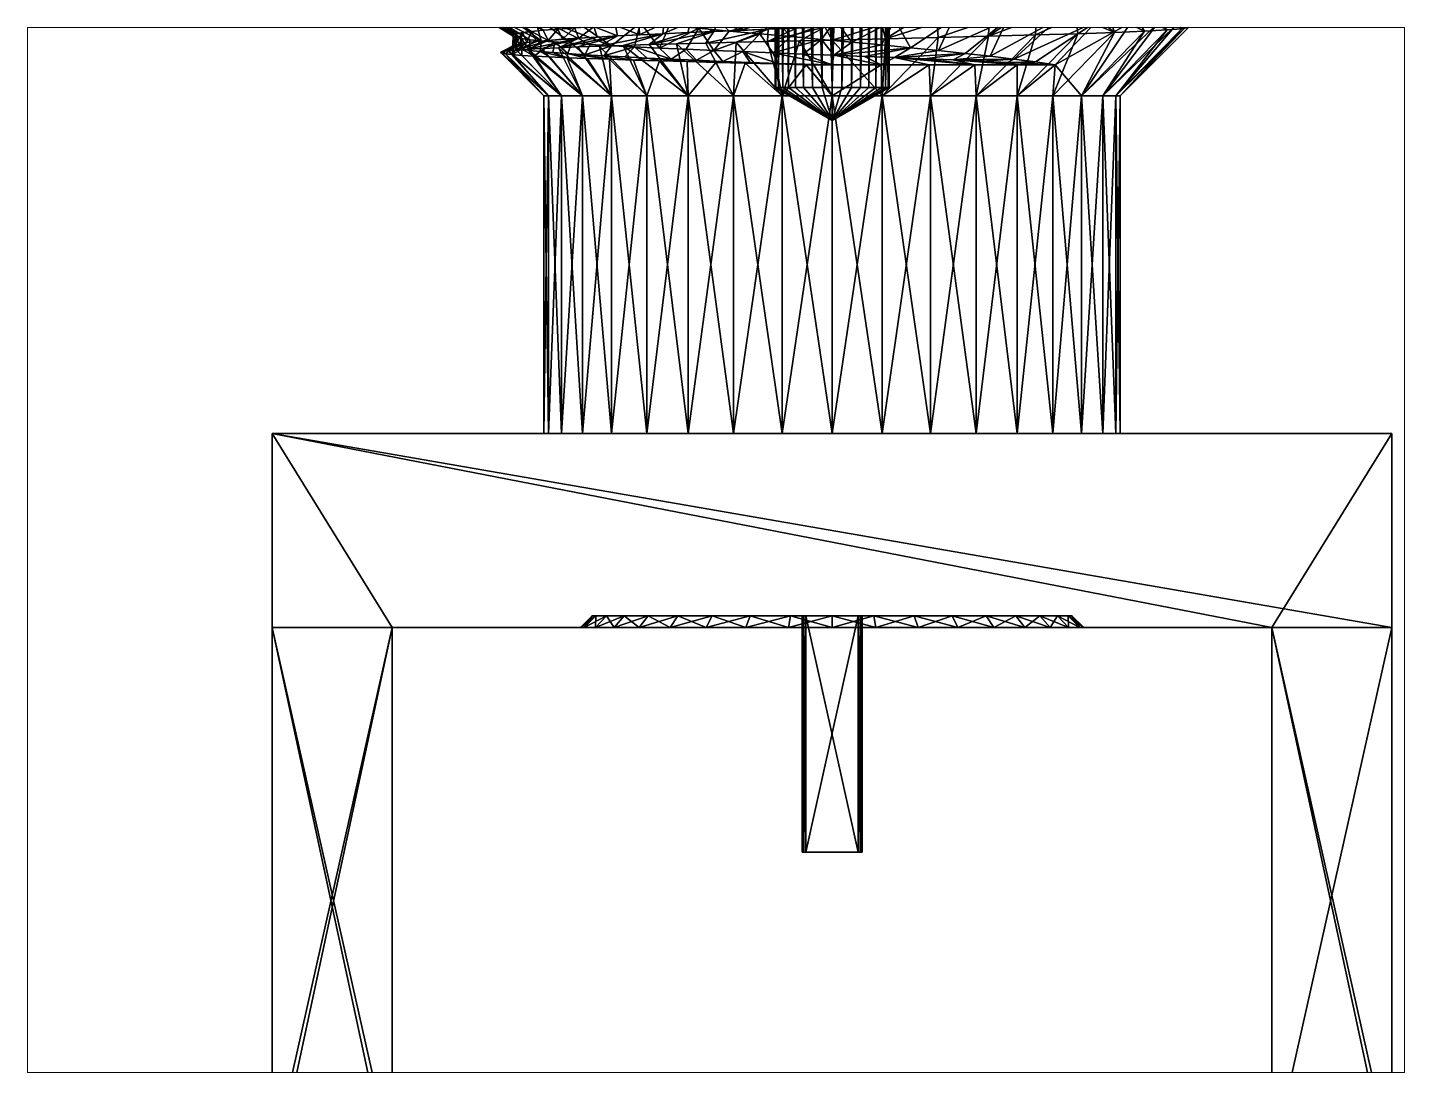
# Paper-space layout 'Layout1' of a CAD drawing. Header units: millimetres. Extents: x 26 to 231, y 20 to 176.
# The model-space entities are those that its viewports show. They can reach past a viewport. Long polylines and large blocks are cut down to what shows.
import ezdxf

# ---------------------------------------------------------------- set-up
doc = ezdxf.new("R2010")
doc.units = ezdxf.units.MM
doc.layers.add('SMA6251A1_128_10GT5GP_', color=7, linetype='Continuous')

# ---------------------------------------------------------------- blocks, each defined once
blk = doc.blocks.new('132414')
at = {"layer": 'SMA6251A1_128_10GT5GP_', "color": 7}
mesh = blk.add_polyface(dxfattribs=at)
corners = [(-1.65, -3.96, -4.76), (0, -0.12, -4.76), (-1.65, 3.96, -4.76), (0, 0.9, -4.76), (0, 3.96, -4.76), (-1.65, 3.96, 4.76), (0, 3.96, 4.76), (0, -0.12, 4.76), (-1.65, -3.96, 4.76), (0, 0.9, 4.76), (-1.65, 0, -2.45), (-1.65, 0.425438, -2.412779), (-1.65, 0.837949, -2.302247), (-1.65, 1.225, -2.121762), (-1.65, 1.57483, -1.876809), (-1.65, 1.876809, -1.57483), (-1.65, 2.121762, -1.225), (-1.65, 2.45), (-1.65, 2.302247, -0.837949), (-1.65, 2.412779, -0.425438), (-1.65, 2.412779, 0.425438), (-1.65, 2.302247, 0.837949), (-1.65, 2.121762, 1.225), (-1.65, 1.876809, 1.57483), (-1.65, 1.57483, 1.876809), (-1.65, 0, 2.45), (-1.65, 1.225, 2.121762), (-1.65, 0.837949, 2.302247), (-1.65, 0.425438, 2.412779), (-1.65, -0.425438, 2.412779), (-4.52, 0, 2.45), (-4.52, 0.425438, 2.412779), (-4.52, 0.837949, 2.302247), (-4.52, 1.225, 2.121762), (-4.52, 1.57483, 1.876809), (-4.52, 1.876809, 1.57483), (-4.52, 2.121762, 1.225), (-4.52, 2.302247, 0.837949), (-4.52, 2.412779, 0.425438), (-4.52, 2.45), (-4.52, 2.412779, -0.425438), (-4.52, 2.302247, -0.837949), (-4.52, 2.121762, -1.225), (-4.52, 1.876809, -1.57483), (-4.52, 1.57483, -1.876809), (-4.52, 1.225, -2.121762), (-4.52, 0.837949, -2.302247), (-4.52, 0.425438, -2.412779), (-4.52, 0, -2.45), (-0.1, 1.562731, 1.311287), (-0.1, 1.766692, 1.02), (-0.1, 0.125, 0.222261), (-0.1, 1.311287, 1.562731), (-0.1, 1.02, 1.766692), (-0.1, 0.697721, 1.916973), (-0.1, 0.08541, 0.240271), (-0.1, 0.354242, 2.009008), (-0.1, 0, 2.04), (-0.1, 0.043335, 0.251291)]
mesh.append_faces([[corners[k] for k in face] for face in [(0, 1, 2), (1, 3, 2), (3, 4, 2), (2, 4, 5), (4, 6, 5), (5, 7, 8), (5, 6, 9), (7, 5, 9), (0, 2, 10), (10, 2, 11), (11, 2, 12), (12, 2, 13), (13, 2, 14), (14, 2, 15), (15, 2, 16), (2, 5, 17), (16, 2, 18), (18, 2, 19), (19, 2, 17), (17, 5, 20), (20, 5, 21), (21, 5, 22), (22, 5, 23), (23, 5, 24), (5, 8, 25), (24, 5, 26), (26, 5, 27), (27, 5, 28), (28, 5, 25), (29, 30, 25), (25, 31, 28), (28, 32, 27), (27, 33, 26), (26, 34, 24), (24, 35, 23), (23, 36, 22), (22, 37, 21), (21, 38, 20), (20, 39, 17), (19, 17, 40), (18, 19, 41), (16, 18, 42), (15, 16, 43), (14, 15, 44), (13, 14, 45), (12, 13, 46), (11, 12, 47), (10, 11, 48), (48, 11, 47), (47, 12, 46), (46, 13, 45), (45, 14, 44), (44, 15, 43), (43, 16, 42), (42, 18, 41), (41, 19, 40), (40, 17, 39), (49, 50, 51), (51, 52, 49), (51, 53, 52), (51, 54, 53), (55, 56, 54), (57, 56, 58)]], dxfattribs={"color": 7})
mesh = blk.add_polyface(dxfattribs=at)
corners = [(0, 3.96, 4.76), (0, 2.14), (0, 2.107489, 0.371607), (0, 3.96, -4.76), (0, 0.9, -4.76), (0, 0.9, -3.74), (0, 0.9, 3.74), (0, 0.9, 4.76), (0, 1.375566, 1.639335), (0, 2.010942, 0.731923), (0, 1.853295, 1.07), (0, -0.12, 3.74), (0, 0.371607, 2.107489), (-0.1, 0.354242, 2.009008), (-0.1, 0, 2.04), (0, 0, 2.14), (-0.1, 0.697721, 1.916973), (-0.1, 1.02, 1.766692), (0, 0.731923, 2.010942), (-0.1, 1.311287, 1.562731), (0, 1.07, 1.853295), (-0.1, 1.562731, 1.311287), (-0.1, 1.766692, 1.02), (0, 1.639335, 1.375566), (-0.1, 1.916973, 0.697721), (-0.1, 2.009008, 0.354242), (-0.1, 2.04), (-0.1, 0.354242, -2.009008), (-0.1, 0, -2.04), (-0.1, 0.043335, -0.251291), (-0.1, 0.697721, -1.916973), (-0.1, 0.08541, -0.240271), (-0.1, 1.02, -1.766692), (-0.1, 0.125, -0.222261), (-0.1, 1.311287, -1.562731), (-0.1, 1.562731, -1.311287), (-0.1, 1.916973, -0.697721), (-0.1, 1.766692, -1.02), (-0.1, 0.125, 0.222261), (-0.1, 0, 0.255), (-0.1, 0.043335, 0.251291), (-0.1, 2.009008, -0.354242), (-0.1, 0.08541, 0.240271), (-0.1, 0, -0.255), (0, 1.639335, -1.375566), (0, 1.853295, -1.07), (0, 2.010942, -0.731923), (0, 2.107489, -0.371607), (0, 1.375566, -1.639335), (0, 1.07, -1.853295), (0, 0.731923, -2.010942), (0, 0.371607, -2.107489), (0, 0, -2.14)]
mesh.append_faces([[corners[k] for k in face] for face in [(0, 1, 2), (3, 4, 5), (6, 7, 0), (0, 3, 1), (6, 0, 8), (0, 2, 9), (0, 9, 10), (11, 6, 12), (13, 14, 15), (16, 13, 12), (17, 16, 18), (19, 17, 20), (21, 19, 8), (22, 21, 23), (13, 15, 12), (24, 22, 10), (16, 12, 18), (25, 24, 9), (17, 18, 20), (26, 25, 2), (19, 20, 8), (21, 8, 23), (22, 23, 10), (24, 10, 9), (25, 9, 2), (26, 2, 1), (27, 28, 29), (30, 27, 31), (32, 30, 33), (34, 32, 33), (35, 34, 33), (36, 37, 33), (22, 24, 38), (24, 25, 38), (25, 26, 38), (39, 14, 40), (26, 41, 33), (40, 13, 42), (41, 36, 33), (42, 16, 38), (37, 35, 33), (38, 26, 33), (33, 30, 31), (31, 27, 29), (29, 28, 43), (34, 35, 44), (35, 37, 45), (37, 36, 46), (36, 41, 47), (41, 26, 1), (32, 34, 48), (41, 1, 47), (30, 32, 49), (36, 47, 46), (37, 46, 45), (27, 30, 50), (35, 45, 44), (28, 27, 51), (34, 44, 48), (32, 48, 49), (30, 49, 50), (27, 50, 51), (28, 51, 52)]], dxfattribs={"color": 7})
mesh = blk.add_polyface(dxfattribs=at)
corners = [(0, 3.96, 4.76), (0, 1.853295, 1.07), (0, 1.639335, 1.375566), (0, 1.375566, 1.639335), (0, 0.9, 3.74), (0, 1.07, 1.853295), (0, 0.731923, 2.010942), (0, 0.371607, 2.107489), (0, -0.12, 3.74), (0, 0, 2.14), (0, 0.9, -3.74), (0, -0.12, -3.74), (0, 0.371607, -2.107489), (0, 0, -2.14), (0, 3.96, -4.76), (0, 1.375566, -1.639335), (0, 0.731923, -2.010942), (0, 1.07, -1.853295), (0, 1.639335, -1.375566), (0, 1.853295, -1.07), (0, 2.010942, -0.731923), (0, 2.14), (0, 2.107489, -0.371607), (0, -0.12, -4.76), (4.55, -0.12, -4.76), (0, 0.9, -4.76), (4.75, 0.08, -4.76), (4.75, 0.9, -4.76), (4.75, 0.08, -3.74), (4.55, -0.12, -3.74), (4.75, 0.9, -3.74), (4.55, -0.12, 4.76), (0, 0.9, 4.76), (4.75, 0.9, 4.76), (4.75, 0.08, 4.76), (0, -0.12, 4.76), (4.75, 0.08, 3.74), (4.55, -0.12, 3.74), (4.75, 0.9, 3.74), (1.91, 0.125, -0.222261), (-0.1, 0.125, -0.222261), (1.91, 0.08541, -0.240271), (-0.1, 0.08541, -0.240271), (1.91, 0.043335, -0.251291), (-0.1, 0.043335, -0.251291), (1.91, 0, -0.255), (-0.1, 0, -0.255), (1.91, 0, 0.255), (1.91, -0.043335, 0.251291), (-0.1, 0, 0.255), (1.91, 0.043335, 0.251291), (-0.1, 0.043335, 0.251291), (1.91, 0.08541, 0.240271), (-0.1, 0.08541, 0.240271), (1.91, 0.125, 0.222261), (-0.1, 0.125, 0.222261), (1.91, -0.08541, 0.240271), (1.91, -0.08541, -0.240271), (1.91, -0.043335, -0.251291)]
mesh.append_faces([[corners[k] for k in face] for face in [(0, 1, 2), (0, 2, 3), (4, 3, 5), (4, 5, 6), (4, 6, 7), (8, 7, 9), (10, 11, 12), (11, 13, 12), (14, 10, 15), (10, 12, 16), (10, 16, 17), (10, 17, 15), (14, 15, 18), (14, 18, 19), (14, 19, 20), (21, 14, 22), (14, 20, 22), (23, 24, 25), (24, 26, 27), (24, 27, 25), (28, 26, 29), (28, 29, 30), (10, 30, 29), (11, 10, 29), (30, 10, 27), (27, 10, 25), (27, 26, 30), (30, 26, 28), (31, 32, 33), (34, 31, 33), (31, 35, 32), (34, 36, 31), (37, 38, 4), (8, 37, 4), (38, 37, 36), (38, 36, 33), (33, 36, 34), (33, 32, 38), (38, 32, 4), (39, 40, 41), (41, 40, 42), (43, 41, 44), (45, 43, 46), (46, 43, 44), (44, 41, 42), (47, 48, 49), (50, 47, 51), (52, 50, 53), (54, 52, 55), (55, 52, 53), (53, 50, 51), (51, 47, 49), (55, 40, 39), (55, 39, 54), (52, 54, 50), (50, 54, 47), (47, 54, 48), (48, 54, 56), (57, 54, 58), (58, 54, 45), (45, 54, 43), (43, 54, 41), (41, 54, 39)]], dxfattribs={"color": 7})
mesh = blk.add_polyface(dxfattribs=at)
corners = [(-5.027101, 2.640428, -1.331386), (-4.52, 2.302247, -0.837949), (-5.016426, 2.804656, -0.902952), (-5.005743, 2.900178, -0.455586), (-4.52, 2.412779, -0.425438), (-4.99505, 2.92505), (-5.378526, 2.762462, 1.395648), (-5.362105, 2.512264, 1.807637), (-5.503335, 2.563453, 1.734282), (-5.394954, 2.945717, 0.949616), (-5.528397, 2.89999, 1.081241), (-5.411377, 3.057446, 0.480677), (-5.540928, 3.007819, 0.729419), (-5.067383, 2.521472, 1.006676), (-5.076798, 2.601262, 0.777593), (-5.086213, 2.66029, 0.542294), (-5.105034, 2.714318, 0.060832), (-5.114448, 2.708913, -0.181665), (-5.123864, 2.681882, -0.422769), (-5.161514, 2.364461, -1.334371), (-5.142686, 2.564035, -0.89272), (-5.133276, 2.633456, -0.660403), (-4.988543, 2.905434, 0.276302), (-4.982034, 2.859818, 0.548978), (-4.975522, 2.788692, 0.815629), (-4.969005, 2.69274, 1.073952), (-5.095624, 2.698066, 0.302762), (-4.962483, 2.572884, 1.321638), (-4.52, 2.45), (-4.52, 2.412779, 0.425438), (-4.52, 2.302247, 0.837949), (-5.2301, 2.585175, -0.829512), (-5.152099, 2.474137, -1.117972), (-5.219987, 2.652789, -0.577871), (-5.209872, 2.695973, -0.32085), (-5.199753, 2.71432, -0.060782), (-5.189637, 2.707639, 0.199784), (-5.169408, 2.619732, 0.712896), (-5.179523, 2.676015, 0.458436), (-5.15929, 2.539284, 0.960861), (-5.47951, 2.729523, -1.459016), (-5.489849, 2.573412, -1.719468), (-5.250336, 2.379242, -1.307835), (-5.458825, 2.961737, -0.898403), (-5.240217, 2.493718, -1.073587), (-5.448485, 3.035534, -0.603786), (-5.438146, 3.080091, -0.303411), (-5.427803, 3.095), (-5.149172, 2.435428, 1.199965)]
mesh.append_faces([[corners[k] for k in face] for face in [(0, 1, 2), (3, 4, 5), (3, 2, 4), (6, 7, 8), (9, 6, 10), (11, 9, 12), (13, 14, 15), (16, 17, 18), (2, 19, 0), (2, 3, 20), (20, 19, 2), (3, 5, 18), (21, 20, 3), (18, 21, 3), (22, 16, 5), (22, 23, 16), (16, 18, 5), (24, 25, 15), (23, 24, 15), (26, 16, 23), (15, 26, 23), (27, 13, 25), (13, 15, 25), (5, 28, 22), (22, 29, 23), (23, 29, 24), (24, 30, 25), (25, 30, 27), (31, 32, 20), (20, 21, 31), (33, 31, 21), (33, 21, 18), (34, 33, 18), (17, 35, 34), (34, 18, 17), (17, 16, 35), (35, 16, 36), (36, 16, 26), (36, 26, 15), (37, 38, 14), (36, 15, 38), (38, 15, 14), (14, 13, 39), (39, 37, 14), (31, 33, 34), (36, 38, 37), (40, 41, 42), (40, 42, 43), (42, 44, 43), (43, 44, 31), (43, 31, 45), (45, 31, 34), (46, 45, 34), (46, 34, 35), (46, 35, 47), (47, 35, 36), (47, 36, 11), (11, 36, 37), (9, 11, 37), (9, 37, 39), (9, 39, 6), (6, 39, 48), (6, 48, 7)]], dxfattribs={"color": 7})
mesh = blk.add_polyface(dxfattribs=at)
corners = [(-4.52, 2.45), (-1.65, 2.412779, 0.425438), (-4.52, 2.412779, 0.425438), (-1.65, 2.302247, 0.837949), (-4.52, 2.302247, 0.837949), (-1.65, 2.121762, 1.225), (-4.52, 2.121762, 1.225), (-1.65, 1.876809, 1.57483), (-4.52, 1.876809, 1.57483), (-1.65, 1.57483, 1.876809), (-4.52, 1.57483, 1.876809), (-1.65, 1.225, 2.121762), (-4.52, 1.225, 2.121762), (-1.65, 0.837949, 2.302247), (-4.52, 0.837949, 2.302247), (-1.65, 0.425438, 2.412779), (-4.52, 0.425438, 2.412779), (-1.65, 0, 2.45), (-4.52, 0, 2.45), (-4.52, -0.425438, -2.412779), (-1.65, 0, -2.45), (-4.52, 0, -2.45), (-4.99505, 2.92505), (-4.52, 2.412779, -0.425438), (-5.027101, 2.640428, -1.331386), (-4.52, 2.121762, -1.225), (-4.52, 2.302247, -0.837949), (-5.037763, 2.411288, -1.730116), (-4.52, 1.876809, -1.57483), (-5.04842, 2.122297, -2.089697), (-4.52, 1.57483, -1.876809), (-5.059063, 1.78039, -2.40098), (-4.52, 1.225, -2.121762), (-5.069699, 1.393341, -2.65646), (-4.52, 0.837949, -2.302247), (-5.080325, 0.970457, -2.849609), (-4.52, 0.425438, -2.412779), (-5.090941, 0.52165, -2.975559), (-5.016426, 2.804656, -0.902952), (-4.890514, 0.134145, 2.817322), (-4.903632, 0.670082, 2.753262), (-4.916738, 1.185931, 2.587949), (-4.929825, 1.662577, 2.326895), (-4.949432, 2.266406, 1.776099), (-4.962483, 2.572884, 1.321638), (-4.975522, 2.788692, 0.815629), (-4.988543, 2.905434, 0.276302), (-4.936366, 1.880755, 2.163053), (-4.923283, 1.430267, 2.468919), (-4.910188, 0.93176, 2.682999), (-4.897074, 0.403375, 2.798149), (-4.883949, -0.135213, 2.810699), (-4.87738, -0.402312, 2.778401), (-4.942902, 2.082666, 1.978905), (-4.309985, 0), (-4.59, -0.084219, 0.477632), (-4.59, -0.16588, 0.455751), (-4.59, 0, 0.485), (-4.59, -0.2425, 0.420022), (-4.59, -0.311752, -0.371532), (-4.59, -0.2425, -0.420022), (-4.59, -0.16588, -0.455751), (-4.59, -0.084219, -0.477632), (-4.59, 0, -0.485), (-4.59, 0.084219, -0.477632), (-4.59, 0.16588, -0.455751), (-4.59, 0.2425, -0.420022), (-4.59, 0.311752, -0.371532), (-4.59, 0.371532, -0.311752), (-4.59, 0.420022, -0.2425), (-4.59, 0.455751, -0.16588), (-4.59, 0.477632, -0.084219), (-4.59, 0.485), (-4.59, 0.477632, 0.084219), (-4.59, 0.455751, 0.16588), (-4.59, 0.420022, 0.2425), (-4.59, 0.371532, 0.311752), (-4.59, 0.311752, 0.371532), (-4.59, 0.2425, 0.420022), (-4.59, 0.16588, 0.455751), (-4.59, 0.084219, 0.477632)]
mesh.append_faces([[corners[k] for k in face] for face in [(0, 1, 2), (2, 3, 4), (4, 5, 6), (6, 7, 8), (8, 9, 10), (10, 11, 12), (12, 13, 14), (14, 15, 16), (16, 17, 18), (19, 20, 21), (0, 22, 23), (24, 25, 26), (25, 27, 28), (28, 29, 30), (30, 31, 32), (32, 33, 34), (34, 35, 36), (36, 37, 21), (26, 23, 38), (16, 18, 39), (14, 16, 40), (12, 14, 41), (10, 12, 42), (6, 8, 43), (4, 6, 44), (2, 4, 45), (0, 2, 46), (47, 10, 42), (42, 12, 48), (48, 12, 41), (41, 14, 49), (49, 14, 40), (40, 16, 50), (50, 16, 39), (39, 18, 51), (51, 18, 52), (47, 53, 10), (8, 10, 53), (54, 55, 56), (54, 57, 55), (54, 56, 58), (54, 59, 60), (54, 60, 61), (54, 61, 62), (63, 54, 62), (54, 63, 64), (54, 64, 65), (54, 65, 66), (54, 66, 67), (54, 67, 68), (54, 68, 69), (54, 69, 70), (54, 70, 71), (54, 71, 72), (54, 72, 73), (54, 73, 74), (54, 74, 75), (54, 75, 76), (54, 76, 77), (54, 77, 78), (54, 78, 79), (54, 79, 80), (54, 80, 57)]], dxfattribs={"color": 7})
mesh = blk.add_polyface(dxfattribs=at)
corners = [(-5.037763, 2.411288, -1.730116), (-4.52, 2.121762, -1.225), (-5.027101, 2.640428, -1.331386), (-5.04842, 2.122297, -2.089697), (-5.059063, 1.78039, -2.40098), (-4.52, 1.57483, -1.876809), (-4.52, 1.876809, -1.57483), (-5.345676, 2.200977, 2.17594), (-5.329253, 1.836405, 2.491313), (-5.47827, 2.082433, 2.28965), (-5.362105, 2.512264, 1.807637), (-5.490804, 2.33952, 2.026244), (-5.503335, 2.563453, 1.734282), (-5.465741, 1.796022, 2.520581), (-5.029733, 2.009895, 1.825249), (-5.039148, 2.164804, 1.63855), (-5.048561, 2.302397, 1.438817), (-5.142686, 2.564035, -0.89272), (-5.152099, 2.474137, -1.117972), (-5.161514, 2.364461, -1.334371), (-5.180339, 2.089606, -1.733427), (-5.18975, 1.926602, -1.912962), (-5.199164, 1.748174, -2.077285), (-5.170928, 2.235934, -1.540072), (-4.962483, 2.572884, 1.321638), (-4.955959, 2.430319, 1.556378), (-5.067383, 2.521472, 1.006676), (-4.949432, 2.266406, 1.776099), (-4.942902, 2.082666, 1.978905), (-5.057971, 2.421586, 1.227658), (-4.936366, 1.880755, 2.163053), (-4.929825, 1.662577, 2.326895), (-5.020319, 1.838972, 1.99735), (-4.52, 2.121762, 1.225), (-4.52, 1.876809, 1.57483), (-5.280681, 1.909623, -1.92991), (-5.290799, 1.715716, -2.104172), (-5.270564, 2.085887, -1.737901), (-5.250336, 2.379242, -1.307835), (-5.260451, 2.242881, -1.529938), (-5.240217, 2.493718, -1.073587), (-5.2301, 2.585175, -0.829512), (-5.15929, 2.539284, 0.960861), (-5.149172, 2.435428, 1.199965), (-5.139059, 2.309171, 1.427919), (-5.128945, 2.161639, 1.642723), (-5.118827, 1.994121, 1.842469), (-5.108708, 1.808218, 2.025234), (-5.520874, 1.963443, -2.392471), (-5.531214, 1.719512, -2.573383), (-5.500191, 2.392466, -1.963448), (-5.489849, 2.573412, -1.719468)]
mesh.append_faces([[corners[k] for k in face] for face in [(0, 1, 2), (3, 4, 5), (0, 3, 6), (7, 8, 9), (10, 7, 11), (12, 10, 11), (11, 7, 9), (9, 8, 13), (14, 15, 16), (17, 18, 19), (20, 21, 22), (3, 0, 22), (4, 3, 22), (0, 2, 20), (20, 22, 0), (23, 20, 2), (19, 23, 2), (24, 25, 26), (27, 28, 16), (25, 27, 16), (29, 26, 25), (16, 29, 25), (30, 14, 28), (30, 31, 14), (14, 16, 28), (32, 14, 31), (24, 33, 25), (25, 33, 27), (27, 34, 28), (22, 21, 35), (35, 36, 22), (35, 21, 37), (37, 21, 20), (37, 20, 23), (38, 39, 19), (37, 23, 39), (39, 23, 19), (19, 18, 40), (40, 38, 19), (40, 18, 41), (42, 26, 43), (43, 26, 29), (29, 16, 43), (44, 43, 16), (44, 16, 15), (45, 44, 15), (45, 15, 46), (47, 14, 32), (15, 14, 46), (46, 14, 47), (37, 39, 38), (43, 44, 45), (48, 49, 36), (48, 36, 50), (36, 35, 50), (50, 35, 37), (50, 37, 38), (51, 50, 38), (10, 43, 45), (10, 45, 46), (10, 46, 47), (7, 10, 47), (7, 47, 8)]], dxfattribs={"color": 7})
mesh = blk.add_polyface(dxfattribs=at)
corners = [(-5.080325, 0.970457, -2.849609), (-5.090941, 0.52165, -2.975559), (-4.52, 0.425438, -2.412779), (-5.069699, 1.393341, -2.65646), (-4.52, 0.837949, -2.302247), (-5.059063, 1.78039, -2.40098), (-4.52, 1.225, -2.121762), (-5.296401, 0.983352, 2.934628), (-5.279977, 0.515692, 3.051732), (-5.428148, 0.802238, 2.98922), (-5.312826, 1.427154, 2.746313), (-5.440678, 1.151319, 2.872888), (-5.329253, 1.836405, 2.491313), (-5.453212, 1.484215, 2.715901), (-5.465741, 1.796022, 2.520581), (-5.217991, 1.351006, -2.354996), (-5.227402, 1.13551, -2.466139), (-5.236814, 0.910901, -2.557633), (-5.255643, 0.441622, -2.678842), (-5.24623, 0.678939, -2.628736), (-5.208579, 1.555766, -2.225041), (-5.199164, 1.748174, -2.077285), (-4.923283, 1.430267, 2.468919), (-4.916738, 1.185931, 2.587949), (-5.010909, 1.653436, 2.153456), (-4.929825, 1.662577, 2.326895), (-5.020319, 1.838972, 1.99735), (-4.910188, 0.93176, 2.682999), (-4.992082, 1.244254, 2.413098), (-5.001497, 1.454692, 2.2924), (-4.903632, 0.670082, 2.753262), (-4.973256, 0.795447, 2.59586), (-4.897074, 0.403375, 2.798149), (-4.982667, 1.02389, 2.514533), (-5.331262, 0.802114, -2.593805), (-5.34138, 0.549669, -2.658776), (-5.321144, 1.047194, -2.504916), (-5.311029, 1.282545, -2.39297), (-5.290799, 1.715716, -2.104172), (-5.300915, 1.506041, -2.258997), (-5.108708, 1.808218, 2.025234), (-5.098595, 1.605733, 2.189257), (-5.088481, 1.388457, 2.333113), (-5.068245, 0.917446, 2.555291), (-5.078363, 1.158286, 2.455521), (-5.05813, 0.668234, 2.63148), (-4.963846, 0.560671, 2.656478), (-5.048017, 0.41288, 2.683422), (-5.541558, 1.458919, -2.729572), (-5.531214, 1.719512, -2.573383)]
mesh.append_faces([[corners[k] for k in face] for face in [(0, 1, 2), (3, 0, 4), (5, 3, 6), (7, 8, 9), (10, 7, 11), (12, 10, 13), (14, 12, 13), (13, 10, 11), (11, 7, 9), (13, 11, 9), (15, 16, 17), (1, 0, 18), (0, 3, 17), (19, 18, 0), (17, 19, 0), (3, 5, 15), (15, 17, 3), (20, 15, 5), (21, 20, 5), (22, 23, 24), (25, 22, 24), (24, 26, 25), (27, 28, 23), (29, 24, 28), (28, 24, 23), (27, 30, 31), (30, 32, 31), (33, 28, 27), (31, 33, 27), (34, 19, 17), (35, 19, 34), (17, 16, 36), (36, 34, 17), (36, 16, 37), (37, 16, 15), (37, 15, 20), (38, 20, 21), (37, 20, 39), (39, 20, 38), (26, 24, 40), (41, 40, 24), (41, 24, 29), (42, 41, 29), (42, 29, 28), (43, 28, 33), (42, 28, 44), (44, 28, 43), (31, 45, 43), (43, 33, 31), (31, 46, 45), (40, 41, 42), (43, 45, 47), (39, 38, 37), (34, 36, 48), (48, 36, 37), (48, 37, 38), (49, 48, 38), (12, 40, 42), (10, 12, 42), (10, 42, 44), (10, 44, 7), (7, 44, 43), (7, 43, 8)]], dxfattribs={"color": 7})
mesh = blk.add_polyface(dxfattribs=at)
corners = [(-5.613328, 0.245982, 2.703834), (-5.622744, 0.486367, 2.671079), (-5.632156, 0.722794, 2.61702), (-5.933364, 0.034167, -2.714785), (-5.731447, 0, -3.095), (-5.923954, 0.276237, -2.70091), (-5.914542, 0.516144, -2.665487), (-5.71766, 0.403943, -3.068527), (-5.703869, 0.801106, -2.989524), (-5.690084, 1.184376, -2.859419), (-5.905126, 0.752031, -2.608767), (-5.641566, 0.953395, 2.542098), (-5.428148, 0.802238, 2.98922), (-5.415619, 0.44187, 3.063294), (-5.603915, 0.003686, 2.714997), (-5.988797, 0.907336, -2.558899), (-5.998915, 0.657716, -2.634126), (-6.009033, 0.402068, -2.685063), (-6.019146, 0.142814, -2.711241), (-5.71567, 0.560376, 2.65654), (-5.735898, 1.057092, 2.500756), (-5.725784, 0.812474, 2.590581), (-5.705552, 0.303015, 2.698036), (-5.695434, 0.042857, 2.71466), (-5.92418, 0, 3.095), (-5.934519, 0.303311, 3.080102), (-5.944863, 0.603845, 3.03552), (-5.955205, 0.898481, 2.961715), (-5.572579, 0.603803, -3.035529), (-5.582923, 0.30328, -3.080105), (-5.331262, 0.802114, -2.593805), (-5.562238, 0.898451, -2.961724), (-6.083049, 0.60385, 3.035519), (-6.072705, 0.303315, 3.080102), (-6.062365, 0.000002, 3.095), (-6.093391, 0.898485, 2.961714), (-5.593262, -0.00002, -3.095), (-5.29, 0.125, 0.586835), (-5.29, 0.125, 0.468615), (-7.390008, 0.125, 0.468615), (-7.47, 0.125, 0.586835), (-5.29, 0.04194, 0.598532), (-7.390008, 0.125, -0.468615), (-5.29, 0.125, -0.468615), (-5.29, 0.125, -0.586835), (-7.390008, 0.478511, 0.079072), (-4.59, 0.477632, 0.084219), (-4.59, 0.485), (-7.390008, 0.478511, -0.079072), (-4.59, 0.477632, -0.084219), (-4.59, 0.16588, -0.455751), (-7.390008, 0.199728, -0.441966), (-4.59, 0.455751, -0.16588), (-7.390008, 0.459217, -0.156027), (-4.59, 0.420022, -0.2425), (-7.390008, 0.427635, -0.228808), (-7.390008, 0.38461, -0.295466), (-4.59, 0.371532, -0.311752), (-4.59, 0.311752, -0.371532), (-7.390008, 0.331293, -0.354217), (-4.59, 0.2425, -0.420022), (-7.390008, 0.269111, -0.40349), (-4.59, 0.455751, 0.16588), (-7.390008, 0.459217, 0.156027), (-7.390008, 0.427635, 0.228808), (-4.59, 0.420022, 0.2425), (-7.390008, 0.38461, 0.295466), (-4.59, 0.371532, 0.311752), (-4.59, 0.311752, 0.371532), (-7.390008, 0.331293, 0.354217), (-4.59, 0.2425, 0.420022), (-7.390008, 0.269111, 0.40349), (-4.59, 0.16588, 0.455751), (-7.390008, 0.199728, 0.441966)]
mesh.append_faces([[corners[k] for k in face] for face in [(0, 1, 2), (3, 4, 5), (5, 4, 6), (6, 4, 7), (7, 8, 9), (10, 6, 9), (6, 7, 9), (2, 11, 12), (2, 12, 13), (0, 2, 13), (0, 13, 14), (15, 16, 10), (16, 17, 6), (17, 18, 5), (17, 5, 6), (16, 6, 10), (3, 5, 18), (19, 2, 1), (20, 2, 21), (21, 2, 19), (1, 0, 22), (22, 19, 1), (22, 0, 23), (23, 0, 14), (20, 21, 19), (24, 25, 26), (27, 20, 19), (26, 27, 19), (26, 19, 22), (26, 22, 24), (24, 22, 23), (28, 29, 30), (31, 28, 30), (32, 26, 33), (27, 26, 32), (26, 25, 33), (25, 24, 34), (35, 27, 32), (33, 25, 34), (8, 7, 28), (7, 4, 29), (31, 8, 28), (28, 7, 29), (29, 4, 36), (37, 38, 39), (40, 41, 37), (42, 43, 44), (45, 46, 47), (48, 47, 49), (50, 43, 51), (49, 52, 53), (54, 55, 52), (56, 54, 57), (58, 59, 57), (58, 60, 61), (51, 60, 50), (62, 46, 63), (62, 64, 65), (65, 66, 67), (68, 67, 69), (70, 68, 71), (72, 70, 73), (73, 38, 72)]], dxfattribs={"color": 7})
mesh = blk.add_polyface(dxfattribs=at)
corners = [(-6.009033, 0.402068, -2.685063), (-5.998915, 0.657716, -2.634126), (-6.255098, 0, -3.095), (-6.019146, 0.142814, -2.711241), (-6.241311, 0.403943, -3.068527), (-6.227519, 0.801106, -2.989524), (-6.382943, 0.303323, -3.080101), (-6.393283, 0.00001, -3.095), (-6.362258, 0.898484, -2.961714), (-6.372599, 0.603851, -3.035519), (-6.700312, -0.354344, -2.691776), (-6.683078, 0.088828, -2.713546), (-6.665844, 0.529653, -2.662832), (-6.906594, 0.303323, -3.080101), (-6.586016, 0.000002, 3.095), (-6.596355, 0.303315, 3.080102), (-6.617041, 0.898485, 2.961714), (-6.606699, 0.60385, 3.035519), (-6.87557, 1.184374, -2.85942), (-6.896249, 0.603851, -3.035519), (-6.372843, 0.442265, 2.678735), (-6.390079, 0.872725, 2.570909), (-6.355606, -0.000035, 2.715), (-6.734539, 0.303282, 3.080105), (-6.744883, 0.603802, 3.035529), (-6.755225, 0.898449, 2.961724), (-6.7242, -0.000015, 3.095), (-6.713861, -0.303323, 3.080101), (-6.937782, 0.266069, 2.70193), (-6.093391, 0.898485, 2.961714), (-6.083049, 0.60385, 3.035519), (-6.072705, 0.303315, 3.080102), (-6.062365, 0.000002, 3.095), (-6.575844, 0.529653, -2.662832), (-6.610312, -0.354344, -2.691776), (-6.593078, 0.088828, -2.713546), (-6.955021, 0.702736, 2.622476), (-6.35192, 1.184374, -2.85942), (-6.282843, 0.442265, 2.678735), (-6.300079, 0.872725, 2.570909), (-6.265606, -0.000035, 2.715), (-6.558606, 0.956397, -2.54097), (-6.648606, 0.956397, -2.54097), (-7.47, 0.125, 0.586835), (-5.29, 0.125, 0.586835), (-7.390008, 0.125, 0.468615), (-5.29, 0.125, -0.586835), (-7.47, 0.04194, -0.598532), (-7.47, 0.125, -0.586835), (-7.390008, 0.125, -0.468615), (-5.29, 0.125, -0.468615), (-7.390008, 0.199728, -0.441966), (-7.390008, 0.478511, -0.079072), (-7.390008, 0.485), (-4.59, 0.485), (-7.390008, 0.478511, 0.079072), (-5.29, 0.125, 0.468615), (-7.390008, 0.199728, 0.441966), (-4.59, 0.477632, -0.084219), (-7.390008, 0.459217, -0.156027), (-4.59, 0.455751, -0.16588), (-7.390008, 0.427635, -0.228808), (-7.390008, 0.38461, -0.295466), (-4.59, 0.420022, -0.2425), (-7.390008, 0.331293, -0.354217), (-4.59, 0.371532, -0.311752), (-4.59, 0.311752, -0.371532), (-7.390008, 0.269111, -0.40349), (-4.59, 0.2425, -0.420022), (-4.59, 0.477632, 0.084219), (-7.390008, 0.459217, 0.156027), (-4.59, 0.455751, 0.16588), (-7.390008, 0.427635, 0.228808), (-4.59, 0.420022, 0.2425), (-7.390008, 0.38461, 0.295466), (-4.59, 0.371532, 0.311752), (-7.390008, 0.331293, 0.354217), (-4.59, 0.311752, 0.371532), (-7.390008, 0.269111, 0.40349), (-4.59, 0.2425, 0.420022)]
mesh.append_faces([[corners[k] for k in face] for face in [(0, 1, 2), (3, 0, 2), (4, 2, 1), (5, 4, 1), (6, 7, 2), (8, 9, 5), (9, 6, 4), (5, 9, 4), (4, 6, 2), (10, 11, 12), (10, 12, 13), (14, 15, 16), (15, 17, 16), (12, 18, 19), (19, 13, 12), (20, 14, 16), (21, 20, 16), (14, 20, 22), (15, 23, 17), (24, 25, 16), (26, 23, 15), (23, 24, 17), (14, 26, 15), (17, 24, 16), (24, 23, 27), (24, 27, 28), (29, 30, 31), (29, 31, 32), (6, 33, 34), (33, 35, 34), (25, 24, 36), (9, 37, 33), (33, 6, 9), (32, 38, 29), (29, 38, 39), (40, 38, 32), (35, 33, 11), (33, 41, 42), (39, 38, 20), (38, 40, 20), (40, 22, 20), (39, 20, 21), (33, 42, 12), (33, 12, 11), (43, 44, 45), (46, 47, 48), (48, 49, 46), (50, 49, 51), (52, 53, 54), (53, 55, 54), (56, 57, 45), (52, 58, 59), (60, 61, 59), (62, 61, 63), (64, 62, 65), (66, 67, 64), (67, 68, 51), (69, 55, 70), (71, 70, 72), (73, 72, 74), (75, 74, 76), (77, 76, 78), (79, 78, 57)]], dxfattribs={"color": 7})
mesh = blk.add_polyface(dxfattribs=at)
corners = [(-5.090941, 0.52165, -2.975559), (-5.10155, 0.057502, -3.031004), (-4.52, 0, -2.45), (-5.279977, 0.515692, 3.051732), (-5.26355, 0.035443, 3.094797), (-5.403086, 0.075126, 3.094085), (-5.428148, 0.802238, 2.98922), (-5.415619, 0.44187, 3.063294), (-5.390555, -0.292648, 3.081133), (-5.255643, 0.441622, -2.678842), (-5.265054, 0.200859, -2.70756), (-5.274465, -0.041536, -2.714682), (-5.283881, -0.283702, -2.700135), (-4.883949, -0.135213, 2.810699), (-4.954432, 0.321329, 2.695915), (-4.890514, 0.134145, 2.817322), (-4.897074, 0.403375, 2.798149), (-4.963846, 0.560671, 2.656478), (-4.973256, 0.795447, 2.59586), (-4.945016, 0.079393, 2.713839), (-4.935604, -0.1631, 2.710097), (-5.361607, 0.032121, -2.71481), (-5.351493, 0.292256, -2.699224), (-5.34138, 0.549669, -2.658776), (-5.24623, 0.678939, -2.628736), (-5.05813, 0.668234, 2.63148), (-5.048017, 0.41288, 2.683422), (-5.0379, 0.15364, 2.710649), (-5.027781, -0.107051, 2.712887), (-5.331262, 0.802114, -2.593805), (-5.371726, -0.228422, -2.705371), (-5.582923, 0.30328, -3.080105), (-5.068245, 0.917446, 2.555291), (-5.29, 0.125, 0.468615), (-5.29, 0.125, 0.586835), (-5.29, 0.063035, 0.480886), (-5.29, 0.04194, 0.598532), (-5.29, 0, 0.485), (-5.29, -0.063035, 0.480886), (-5.29, -0.04194, 0.598532), (-5.29, -0.125, 0.586835), (-5.29, -0.125, -0.468615), (-5.29, -0.125, -0.586835), (-5.29, -0.063035, -0.480886), (-5.29, -0.04194, -0.598532), (-5.29, 0, -0.485), (-5.29, 0.063035, -0.480886), (-5.29, 0.04194, -0.598532), (-5.29, 0.125, -0.468615), (-5.29, 0.125, -0.586835), (-4.59, 0.084219, 0.477632), (-4.59, 0, 0.485), (-4.59, 0.084219, -0.477632), (-4.59, 0.16588, 0.455751), (-4.59, 0, -0.485), (-4.59, 0.16588, -0.455751), (-4.59, -0.084219, -0.477632), (-5.29, -0.125, 0.468615), (-4.59, -0.084219, 0.477632)]
mesh.append_faces([[corners[k] for k in face] for face in [(0, 1, 2), (3, 4, 5), (6, 3, 7), (7, 3, 5), (5, 4, 8), (7, 5, 8), (9, 10, 11), (1, 0, 11), (11, 12, 1), (9, 11, 0), (13, 14, 15), (16, 15, 14), (17, 18, 16), (14, 17, 16), (19, 14, 13), (20, 19, 13), (12, 11, 21), (21, 11, 10), (22, 21, 10), (22, 10, 9), (22, 9, 23), (9, 24, 23), (25, 17, 14), (26, 25, 14), (26, 14, 27), (28, 19, 20), (14, 19, 27), (27, 19, 28), (23, 29, 22), (30, 21, 31), (31, 21, 22), (31, 22, 29), (3, 32, 26), (3, 26, 27), (3, 27, 28), (4, 3, 28), (33, 34, 35), (35, 34, 36), (37, 35, 36), (38, 37, 39), (40, 38, 39), (39, 37, 36), (41, 42, 43), (43, 42, 44), (45, 43, 44), (46, 45, 47), (48, 46, 49), (49, 46, 47), (47, 45, 44), (33, 35, 50), (35, 37, 51), (35, 51, 50), (46, 48, 52), (33, 50, 53), (45, 46, 54), (48, 55, 52), (46, 52, 54), (41, 43, 56), (43, 45, 54), (43, 54, 56), (38, 57, 58), (37, 38, 51), (38, 58, 51)]], dxfattribs={"color": 7})
mesh = blk.add_polyface(dxfattribs=at)
corners = [(-5.575678, -0.715546, 2.619011), (-5.585092, -0.478932, 2.672423), (-5.594504, -0.23857, 2.704497), (-5.952193, -0.449072, -2.677603), (-5.772811, -1.184381, -2.859417), (-5.745235, -0.403966, -3.068521), (-5.731447, 0, -3.095), (-5.933364, 0.034167, -2.714785), (-5.942777, -0.208247, -2.707), (-5.603915, 0.003686, 2.714997), (-5.415619, 0.44187, 3.063294), (-5.390555, -0.292648, 3.081133), (-5.378027, -0.656167, 3.024643), (-6.02926, -0.117783, -2.712444), (-6.039379, -0.377408, -2.688639), (-6.049496, -0.633508, -2.640054), (-5.961606, -0.68624, -2.626842), (-6.019146, 0.142814, -2.711241), (-5.695434, 0.042857, 2.71466), (-5.685319, -0.217618, 2.706264), (-5.675206, -0.476056, 2.672937), (-5.665089, -0.73018, 2.614969), (-5.92418, 0, 3.095), (-5.91384, -0.303312, 3.080102), (-5.903496, -0.603846, 3.03552), (-5.582923, 0.30328, -3.080105), (-5.593262, -0.00002, -3.095), (-5.603602, -0.303334, -3.0801), (-5.613946, -0.603856, -3.035518), (-5.624287, -0.898486, -2.961713), (-5.371726, -0.228422, -2.705371), (-5.391957, -0.740632, -2.612027), (-6.052026, -0.303308, 3.080103), (-6.041681, -0.603842, 3.035521), (-6.062365, 0.000002, 3.095), (-6.03134, -0.898479, 2.961715), (-5.759026, -0.801103, -2.989524), (-7.47, -0.04194, 0.598532), (-5.29, -0.125, 0.586835), (-5.29, -0.04194, 0.598532), (-5.29, 0.04194, 0.598532), (-7.390008, -0.125, 0.468615), (-5.29, -0.125, 0.468615), (-5.29, -0.125, -0.586835), (-5.29, -0.125, -0.468615), (-7.390008, -0.125, -0.468615), (-7.47, 0.04194, -0.598532), (-5.29, 0.125, -0.586835), (-5.29, 0.04194, -0.598532), (-7.47, -0.125, -0.586835), (-5.29, -0.04194, -0.598532), (-7.390008, -0.478511, -0.079072), (-4.59, -0.477632, -0.084219), (-4.59, -0.485), (-7.390008, -0.478511, 0.079072), (-4.59, -0.477632, 0.084219), (-4.59, -0.16588, 0.455751), (-7.390008, -0.199728, 0.441966), (-4.59, -0.455751, 0.16588), (-7.390008, -0.459217, 0.156027), (-4.59, -0.420022, 0.2425), (-7.390008, -0.427635, 0.228808), (-7.390008, -0.38461, 0.295466), (-4.59, -0.371532, 0.311752), (-4.59, -0.311752, 0.371532), (-7.390008, -0.331293, 0.354217), (-4.59, -0.2425, 0.420022), (-7.390008, -0.269111, 0.40349), (-4.59, -0.455751, -0.16588), (-7.390008, -0.459217, -0.156027), (-7.390008, -0.427635, -0.228808), (-4.59, -0.420022, -0.2425), (-7.390008, -0.38461, -0.295466), (-4.59, -0.371532, -0.311752), (-4.59, -0.311752, -0.371532), (-7.390008, -0.331293, -0.354217), (-4.59, -0.2425, -0.420022), (-7.390008, -0.269111, -0.40349), (-4.59, -0.16588, -0.455751), (-7.390008, -0.199728, -0.441966)]
mesh.append_faces([[corners[k] for k in face] for face in [(0, 1, 2), (3, 4, 5), (3, 5, 6), (7, 8, 3), (7, 3, 6), (9, 10, 11), (2, 9, 11), (0, 2, 12), (13, 14, 3), (14, 15, 16), (14, 16, 3), (13, 3, 8), (13, 8, 7), (17, 13, 7), (18, 9, 2), (18, 2, 19), (19, 2, 1), (20, 19, 1), (20, 1, 21), (1, 0, 21), (18, 19, 20), (22, 18, 23), (23, 18, 20), (24, 23, 20), (24, 20, 21), (25, 26, 27), (28, 29, 30), (29, 31, 30), (27, 28, 30), (27, 30, 25), (22, 23, 32), (23, 24, 33), (34, 22, 32), (32, 23, 33), (33, 24, 35), (6, 5, 27), (5, 36, 28), (26, 6, 27), (27, 5, 28), (28, 36, 29), (37, 38, 39), (37, 39, 40), (41, 42, 38), (43, 44, 45), (46, 47, 48), (49, 50, 43), (46, 48, 50), (51, 52, 53), (54, 53, 55), (56, 42, 57), (55, 58, 59), (60, 61, 58), (62, 60, 63), (64, 65, 63), (64, 66, 67), (57, 66, 56), (68, 52, 69), (68, 70, 71), (71, 72, 73), (74, 73, 75), (76, 74, 77), (78, 76, 79), (79, 44, 78)]], dxfattribs={"color": 7})
mesh = blk.add_polyface(dxfattribs=at)
corners = [(-6.049496, -0.633508, -2.640054), (-6.05961, -0.883689, -2.567161), (-5.961606, -0.68624, -2.626842), (-6.296461, -1.184381, -2.859417), (-6.039379, -0.377408, -2.688639), (-6.255098, 0, -3.095), (-6.268885, -0.403966, -3.068521), (-6.02926, -0.117783, -2.712444), (-6.019146, 0.142814, -2.711241), (-6.393283, 0.00001, -3.095), (-6.403622, -0.303295, -3.080104), (-6.413966, -0.603825, -3.035524), (-6.424308, -0.898467, -2.961719), (-6.282676, -0.801103, -2.989524), (-6.338374, -0.442212, 2.678743), (-6.55499, -0.898479, 2.961715), (-6.586016, 0.000002, 3.095), (-6.565332, -0.603842, 3.035521), (-6.575676, -0.303308, 3.080103), (-6.355606, -0.000035, 2.715), (-6.321135, -0.872755, 2.570899), (-6.703517, -0.603843, 3.035521), (-6.713861, -0.303323, 3.080101), (-6.7242, -0.000015, 3.095), (-6.693176, -0.898477, 2.961716), (-6.734539, 0.303282, 3.080105), (-6.903313, -0.616525, 2.64407), (-6.382943, 0.303323, -3.080101), (-6.610312, -0.354344, -2.691776), (-6.248374, -0.442212, 2.678743), (-6.062365, 0.000002, 3.095), (-6.03134, -0.898479, 2.961715), (-6.052026, -0.303308, 3.080103), (-6.041681, -0.603842, 3.035521), (-6.265606, -0.000035, 2.715), (-6.231135, -0.872755, 2.570899), (-6.627551, -0.788168, -2.598078), (-6.717551, -0.788168, -2.598078), (-6.593078, 0.088828, -2.713546), (-6.683078, 0.088828, -2.713546), (-6.700312, -0.354344, -2.691776), (-5.29, 0.04194, 0.598532), (-7.47, 0.125, 0.586835), (-7.47, 0.04194, 0.598532), (-5.29, -0.125, 0.586835), (-7.47, -0.04194, 0.598532), (-7.47, -0.125, 0.586835), (-7.390008, -0.125, 0.468615), (-7.47, -0.125, -0.586835), (-5.29, -0.125, -0.586835), (-7.390008, -0.125, -0.468615), (-5.29, -0.04194, -0.598532), (-7.47, -0.04194, -0.598532), (-7.47, 0.04194, -0.598532), (-5.29, -0.125, 0.468615), (-7.390008, -0.199728, 0.441966), (-7.390008, -0.478511, 0.079072), (-7.390008, -0.485), (-4.59, -0.485), (-7.390008, -0.478511, -0.079072), (-7.390008, -0.199728, -0.441966), (-5.29, -0.125, -0.468615), (-4.59, -0.477632, 0.084219), (-7.390008, -0.459217, 0.156027), (-4.59, -0.455751, 0.16588), (-7.390008, -0.427635, 0.228808), (-7.390008, -0.38461, 0.295466), (-4.59, -0.420022, 0.2425), (-7.390008, -0.331293, 0.354217), (-4.59, -0.371532, 0.311752), (-4.59, -0.311752, 0.371532), (-7.390008, -0.269111, 0.40349), (-4.59, -0.2425, 0.420022), (-4.59, -0.477632, -0.084219), (-7.390008, -0.459217, -0.156027), (-4.59, -0.455751, -0.16588), (-7.390008, -0.427635, -0.228808), (-4.59, -0.420022, -0.2425), (-7.390008, -0.38461, -0.295466), (-4.59, -0.371532, -0.311752), (-7.390008, -0.331293, -0.354217), (-4.59, -0.311752, -0.371532), (-7.390008, -0.269111, -0.40349), (-4.59, -0.2425, -0.420022)]
mesh.append_faces([[corners[k] for k in face] for face in [(0, 1, 2), (3, 0, 4), (4, 5, 6), (6, 3, 4), (4, 7, 8), (5, 4, 8), (9, 10, 5), (10, 11, 6), (11, 12, 13), (5, 10, 6), (6, 11, 13), (14, 15, 16), (15, 17, 16), (17, 18, 16), (19, 14, 16), (15, 14, 20), (17, 21, 18), (22, 23, 16), (21, 22, 18), (24, 21, 17), (18, 22, 16), (25, 23, 22), (22, 21, 26), (9, 27, 28), (29, 30, 31), (30, 32, 33), (30, 33, 31), (10, 9, 28), (12, 11, 10), (28, 12, 10), (30, 29, 34), (35, 29, 31), (36, 28, 37), (28, 38, 39), (34, 29, 14), (29, 35, 14), (35, 20, 14), (34, 14, 19), (28, 39, 40), (28, 40, 37), (41, 42, 43), (44, 45, 46), (41, 43, 45), (46, 47, 44), (48, 49, 50), (51, 48, 52), (51, 52, 53), (54, 47, 55), (56, 57, 58), (57, 59, 58), (60, 50, 61), (56, 62, 63), (64, 65, 63), (66, 65, 67), (68, 66, 69), (70, 71, 68), (71, 72, 55), (73, 59, 74), (75, 74, 76), (77, 76, 78), (79, 78, 80), (81, 80, 82), (83, 82, 60)]], dxfattribs={"color": 7})
mesh = blk.add_polyface(dxfattribs=at)
corners = [(0, -3.96, 3.74), (0, -2.010942, 0.731923), (0, -2.107489, 0.371607), (0, -2.14), (0, -1.34, -3.74), (0, -3.96, -3.74), (0, -1.375566, -1.639335), (0, -2.107489, -0.371607), (0, -2.010942, -0.731923), (0, -0.12, -3.74), (0, -0.371607, -2.107489), (0, -1.853295, -1.07), (0, -1.639335, -1.375566), (0, -1.07, -1.853295), (0, -0.731923, -2.010942), (0, 0, -2.14), (4.55, -1.34, -4.76), (4.55, -1.34, -3.74), (0, -1.34, -4.76), (4.75, -1.54, -4.76), (4.75, -1.54, -3.74), (4.75, -3.96, -3.74), (4.75, -3.96, -4.76), (-1.65, -3.96, -4.76), (4.55, -0.12, -3.74), (4.55, -0.12, -4.76), (0, -0.12, -4.76), (4.75, 0.08, -4.76), (0, -1.34, 4.76), (4.55, -1.34, 4.76), (4.75, -3.96, 4.76), (4.75, -1.54, 4.76), (-1.65, -3.96, 4.76), (4.75, 0.08, 3.74), (4.55, -0.12, 3.74), (4.55, -0.12, 4.76), (0, -0.12, 3.74), (0, -0.12, 4.76), (4.55, -1.34, 3.74), (0, -1.34, 3.74), (4.75, -1.54, 3.74), (4.75, -3.96, 3.74), (1.91, -0.043335, -0.251291), (1.91, 0, -0.255), (-0.1, -0.043335, -0.251291), (1.91, -0.08541, -0.240271), (-0.1, -0.08541, -0.240271), (1.91, -0.125, -0.222261), (-0.1, -0.125, -0.222261), (-0.1, 0, -0.255), (-0.1, -0.125, 0.222261), (1.91, -0.125, 0.222261), (1.91, -0.08541, 0.240271), (-0.1, -0.08541, 0.240271), (1.91, -0.043335, 0.251291), (-0.1, -0.043335, 0.251291), (-0.1, 0, 0.255), (1.91, 0.125, 0.222261)]
mesh.append_faces([[corners[k] for k in face] for face in [(0, 1, 2), (0, 2, 3), (4, 5, 6), (5, 3, 7), (5, 7, 8), (9, 4, 10), (5, 8, 11), (5, 11, 12), (5, 12, 6), (4, 6, 13), (4, 13, 14), (4, 14, 10), (9, 10, 15), (16, 17, 4), (18, 16, 4), (19, 20, 16), (16, 20, 17), (17, 21, 5), (4, 17, 5), (21, 17, 20), (20, 19, 22), (21, 20, 22), (22, 18, 23), (19, 16, 22), (16, 18, 22), (24, 25, 26), (9, 24, 26), (27, 25, 24), (28, 29, 30), (29, 31, 30), (28, 30, 32), (33, 34, 35), (35, 34, 36), (37, 35, 36), (38, 29, 28), (39, 38, 28), (40, 31, 38), (38, 31, 29), (40, 38, 41), (0, 41, 38), (39, 0, 38), (32, 30, 0), (30, 41, 0), (23, 5, 22), (5, 21, 22), (31, 40, 41), (30, 31, 41), (42, 43, 44), (45, 42, 46), (47, 45, 48), (48, 45, 46), (46, 42, 44), (44, 43, 49), (48, 50, 51), (48, 51, 47), (51, 50, 52), (52, 50, 53), (54, 52, 55), (56, 54, 55), (55, 52, 53), (52, 57, 51), (51, 57, 47), (47, 57, 45)]], dxfattribs={"color": 7})
mesh = blk.add_polyface(dxfattribs=at)
corners = [(-5.112146, -0.41074, -3.014289), (-5.122737, -0.872209, -2.925482), (-4.52, -0.425438, -2.412779), (-5.10155, 0.057502, -3.031004), (-4.52, 0, -2.45), (-4.52, -0.837949, -2.302247), (-5.133314, -1.31552, -2.76646), (-5.26355, 0.035443, 3.094797), (-5.247128, -0.445521, 3.062765), (-5.390555, -0.292648, 3.081133), (-5.2307, -0.915863, 2.956385), (-5.378027, -0.656167, 3.024643), (-5.214278, -1.363794, 2.778326), (-5.352961, -1.350643, 2.784741), (-5.365494, -1.010549, 2.925371), (-5.594504, -0.23857, 2.704497), (-5.556851, -1.169775, 2.450071), (-5.293295, -0.523574, -2.664036), (-5.302706, -0.759191, -2.606694), (-5.312117, -0.988738, -2.528561), (-5.32153, -1.210467, -2.430224), (-5.330946, -1.422565, -2.312471), (-5.283881, -0.283702, -2.700135), (-4.883949, -0.135213, 2.810699), (-4.87738, -0.402312, 2.778401), (-4.935604, -0.1631, 2.710097), (-4.870805, -0.664655, 2.720797), (-4.864228, -0.919782, 2.638505), (-4.857649, -1.165378, 2.532367), (-4.916781, -0.64221, 2.63795), (-4.926194, -0.404243, 2.684737), (-4.851065, -1.399279, 2.403402), (-4.897952, -1.101021, 2.481729), (-4.907366, -0.875114, 2.570096), (-4.888541, -1.31806, 2.373592), (-4.844475, -1.619426, 2.25281), (-5.41219, -1.225657, -2.422599), (-5.422307, -1.452338, -2.293891), (-5.402071, -0.987648, -2.528987), (-5.391957, -0.740632, -2.612027), (-5.371726, -0.228422, -2.705371), (-5.381843, -0.486817, -2.670998), (-5.361607, 0.032121, -2.71481), (-5.017666, -0.366675, 2.690125), (-5.027781, -0.107051, 2.712887), (-5.007553, -0.622873, 2.642584), (-4.987317, -1.115957, 2.475048), (-4.997436, -0.873405, 2.570678), (-4.977202, -1.34813, 2.356644), (-4.967089, -1.567834, 2.216556), (-5.29, -0.063035, 0.480886), (-5.29, -0.125, 0.586835), (-5.29, -0.125, 0.468615), (-5.29, -0.125, -0.468615), (-4.59, -0.084219, -0.477632), (-4.59, -0.16588, -0.455751), (-4.59, -0.16588, 0.455751), (-4.59, -0.084219, 0.477632)]
mesh.append_faces([[corners[k] for k in face] for face in [(0, 1, 2), (3, 0, 4), (5, 1, 6), (7, 8, 9), (8, 10, 11), (10, 12, 13), (9, 8, 11), (11, 10, 14), (14, 10, 13), (11, 14, 13), (15, 9, 11), (16, 11, 13), (17, 18, 19), (1, 0, 19), (6, 1, 19), (20, 21, 6), (19, 20, 6), (0, 3, 17), (17, 19, 0), (22, 17, 3), (23, 24, 25), (24, 26, 25), (27, 28, 29), (27, 29, 26), (30, 25, 26), (29, 30, 26), (28, 31, 32), (33, 29, 28), (32, 33, 28), (34, 32, 35), (36, 21, 20), (37, 21, 36), (20, 19, 38), (38, 36, 20), (38, 19, 18), (39, 38, 18), (39, 18, 17), (40, 17, 22), (39, 17, 41), (41, 17, 40), (42, 40, 22), (25, 30, 43), (43, 44, 25), (43, 30, 29), (45, 43, 29), (45, 29, 33), (46, 33, 32), (45, 33, 47), (47, 33, 46), (32, 34, 48), (48, 46, 32), (39, 41, 40), (44, 43, 45), (8, 7, 44), (8, 44, 45), (10, 8, 45), (10, 45, 47), (10, 47, 46), (12, 10, 46), (46, 48, 49), (50, 51, 52), (53, 54, 55), (52, 56, 57)]], dxfattribs={"color": 7})
mesh = blk.add_polyface(dxfattribs=at)
corners = [(-4.52, 0, 2.45), (-1.65, -0.425438, 2.412779), (-4.52, -0.425438, 2.412779), (-1.65, -0.837949, 2.302247), (-4.52, -0.837949, 2.302247), (-1.65, -1.225, 2.121762), (-4.52, -1.225, 2.121762), (-1.65, -1.57483, 1.876809), (-4.52, -1.57483, 1.876809), (-1.65, -1.876809, 1.57483), (-4.52, -1.876809, 1.57483), (-1.65, -2.121762, 1.225), (-4.52, -2.121762, 1.225), (-4.52, -0.425438, -2.412779), (-5.122737, -0.872209, -2.925482), (-4.52, -0.837949, -2.302247), (-4.52, -2.302247, -0.837949), (-4.52, -2.121762, -1.225), (-4.785, -2.427817, -1.21529), (-4.52, -2.412779, -0.425438), (-4.785, -2.586081, -0.826688), (-4.52, -2.45), (-4.785, -2.682577, -0.41834), (-4.785, -2.715), (-4.52, -1.876809, -1.57483), (-4.785, -2.211565, -1.574866), (-4.52, -1.57483, -1.876809), (-4.785, -1.942491, -1.896827), (-4.52, -1.225, -2.121762), (-4.52, 0, -2.45), (-5.112146, -0.41074, -3.014289), (-5.133314, -1.31552, -2.76646), (-4.791625, -2.678884, 0.48044), (-4.785, -2.706117, 0.219449), (-4.794415, -2.675725, 0.460122), (-4.803826, -2.623996, 0.697042), (-4.798245, -2.626535, 0.737989), (-4.52, -2.412779, 0.425438), (-4.87738, -0.402312, 2.778401), (-4.870805, -0.664655, 2.720797), (-4.857649, -1.165378, 2.532367), (-4.844475, -1.619426, 2.25281), (-4.831286, -2.010296, 1.892988), (-4.818082, -2.323994, 1.466631), (-4.864228, -0.919782, 2.638505), (-4.851065, -1.399279, 2.403402), (-4.837881, -1.823722, 2.082115), (-4.52, -2.302247, 0.837949), (-4.80486, -2.549488, 0.98973), (-4.824686, -2.17754, 1.687192), (-4.811472, -2.448355, 1.233376), (-4.795118, -2.115456, -1.701784), (-4.805232, -2.268866, -1.491129), (-4.825463, -2.51178, -1.030619), (-4.809113, -2.124012, -1.72954), (-4.309985, 0), (-4.59, -0.2425, 0.420022), (-4.59, -0.311752, 0.371532), (-4.59, -0.371532, 0.311752), (-4.59, -0.420022, 0.2425), (-4.59, -0.455751, 0.16588), (-4.59, -0.477632, 0.084219), (-4.59, -0.485), (-4.59, -0.477632, -0.084219), (-4.59, -0.455751, -0.16588), (-4.59, -0.420022, -0.2425), (-4.59, -0.371532, -0.311752), (-4.59, -0.311752, -0.371532)]
mesh.append_faces([[corners[k] for k in face] for face in [(0, 1, 2), (2, 3, 4), (4, 5, 6), (6, 7, 8), (8, 9, 10), (10, 11, 12), (13, 14, 15), (16, 17, 18), (19, 16, 20), (21, 19, 22), (23, 21, 22), (17, 24, 25), (22, 19, 20), (24, 26, 27), (20, 16, 18), (26, 28, 27), (18, 17, 25), (25, 24, 27), (13, 29, 30), (15, 31, 28), (32, 33, 34), (32, 34, 35), (36, 32, 35), (33, 21, 23), (21, 33, 37), (0, 2, 38), (2, 4, 39), (4, 6, 40), (6, 8, 41), (8, 10, 42), (10, 12, 43), (38, 2, 39), (39, 4, 44), (44, 4, 40), (40, 6, 45), (45, 6, 41), (41, 8, 46), (12, 47, 48), (46, 8, 42), (42, 10, 49), (49, 10, 43), (47, 37, 36), (43, 12, 50), (50, 12, 48), (48, 47, 36), (37, 33, 32), (36, 37, 32), (25, 27, 51), (25, 51, 52), (23, 34, 33), (18, 25, 53), (51, 27, 54), (55, 56, 57), (55, 57, 58), (55, 58, 59), (55, 59, 60), (55, 60, 61), (55, 61, 62), (55, 62, 63), (55, 63, 64), (55, 64, 65), (55, 65, 66), (55, 66, 67)]], dxfattribs={"color": 7})
mesh = blk.add_polyface(dxfattribs=at)
corners = [(0, -1.34, -4.76), (0, -0.12, -4.76), (-1.65, -3.96, -4.76), (0, -0.12, 4.76), (0, -1.34, 4.76), (-1.65, -3.96, 4.76), (0, -3.96, -3.74), (0, -3.96, 3.74), (-1.65, -2.45), (-1.65, -2.412779, -0.425438), (-1.65, -2.302247, -0.837949), (-1.65, -2.121762, -1.225), (-1.65, -1.876809, -1.57483), (-1.65, -1.57483, -1.876809), (-1.65, -1.225, -2.121762), (-1.65, -0.837949, -2.302247), (-1.65, -0.425438, -2.412779), (-1.65, 0, -2.45), (-1.65, 0, 2.45), (-1.65, -0.425438, 2.412779), (-1.65, -0.837949, 2.302247), (-1.65, -1.225, 2.121762), (-1.65, -1.57483, 1.876809), (-1.65, -1.876809, 1.57483), (-1.65, -2.121762, 1.225), (-1.65, -2.302247, 0.837949), (-1.65, -2.412779, 0.425438), (-4.52, -2.121762, 1.225), (-4.52, -2.302247, 0.837949), (-4.52, -2.412779, 0.425438), (-4.52, -2.45), (-4.52, -1.876809, 1.57483), (-4.52, -1.57483, 1.876809), (-4.52, -1.225, 2.121762), (-4.52, -0.837949, 2.302247), (-4.52, -0.425438, 2.412779), (-4.52, -0.425438, -2.412779), (-4.52, -0.837949, -2.302247), (-4.52, -1.225, -2.121762), (-4.52, -1.57483, -1.876809), (-4.52, -1.876809, -1.57483), (-4.52, -2.121762, -1.225), (-4.52, -2.302247, -0.837949), (-4.52, -2.412779, -0.425438), (-0.1, -0.697721, 1.916973), (-0.1, -0.354242, 2.009008), (-0.1, -0.08541, 0.240271), (-0.1, -1.02, 1.766692), (-0.1, -0.125, 0.222261), (-0.1, -1.311287, 1.562731), (-0.1, -1.562731, 1.311287), (-0.1, -1.766692, 1.02), (-0.1, -1.916973, 0.697721), (-0.1, -2.009008, 0.354242), (-0.1, -2.04), (-0.1, -1.916973, -0.697721), (-0.1, -0.125, -0.222261), (-0.1, -1.766692, -1.02), (-0.1, -1.562731, -1.311287), (-0.1, -1.311287, -1.562731), (-0.1, -1.02, -1.766692)]
mesh.append_faces([[corners[k] for k in face] for face in [(0, 1, 2), (3, 4, 5), (6, 5, 7), (5, 6, 2), (5, 2, 8), (8, 2, 9), (9, 2, 10), (10, 2, 11), (11, 2, 12), (12, 2, 13), (13, 2, 14), (14, 2, 15), (15, 2, 16), (16, 2, 17), (18, 5, 19), (19, 5, 20), (20, 5, 21), (21, 5, 22), (22, 5, 23), (23, 5, 24), (24, 5, 25), (5, 8, 26), (25, 5, 26), (27, 25, 28), (28, 26, 29), (29, 8, 30), (8, 29, 26), (26, 28, 25), (25, 27, 24), (24, 31, 23), (23, 32, 22), (22, 33, 21), (21, 34, 20), (20, 35, 19), (16, 17, 36), (15, 16, 37), (14, 15, 38), (13, 14, 39), (12, 13, 40), (11, 12, 41), (10, 11, 42), (9, 10, 43), (8, 9, 30), (30, 9, 43), (43, 10, 42), (42, 11, 41), (41, 12, 40), (40, 13, 39), (39, 14, 38), (38, 15, 37), (37, 16, 36), (44, 45, 46), (47, 44, 48), (49, 47, 48), (50, 49, 48), (51, 50, 48), (52, 51, 48), (53, 52, 48), (54, 53, 48), (55, 56, 57), (57, 56, 58), (58, 56, 59), (59, 56, 60)]], dxfattribs={"color": 7})
mesh = blk.add_polyface(dxfattribs=at)
corners = [(0, -1.34, 3.74), (0, -1.34, 4.76), (0, -0.12, 4.76), (0, -0.12, 3.74), (0, -1.34, -4.76), (0, -1.34, -3.74), (0, -0.12, -3.74), (0, -0.12, -4.76), (0, -0.371607, 2.107489), (0, -3.96, 3.74), (0, -1.375566, 1.639335), (0, 0, 2.14), (0, -0.731923, 2.010942), (0, -1.07, 1.853295), (0, -1.639335, 1.375566), (0, -1.853295, 1.07), (0, -3.96, -3.74), (0, -2.14), (0, -2.010942, 0.731923), (-0.1, -1.02, 1.766692), (-0.1, -1.311287, 1.562731), (-0.1, -1.562731, 1.311287), (-0.1, -1.766692, 1.02), (-0.1, -1.916973, 0.697721), (-0.1, -2.009008, 0.354242), (0, -2.107489, 0.371607), (-0.1, -2.04), (-0.1, -0.697721, 1.916973), (-0.1, -0.354242, 2.009008), (-0.1, 0, 2.04), (-0.1, -1.02, -1.766692), (-0.1, -0.125, -0.222261), (-0.1, -0.697721, -1.916973), (-0.1, -2.009008, -0.354242), (-0.1, -1.916973, -0.697721), (-0.1, -0.043335, 0.251291), (-0.1, -0.125, 0.222261), (-0.1, -0.08541, 0.240271), (-0.1, 0, 0.255), (-0.1, 0, -2.04), (-0.1, -0.354242, -2.009008), (-0.1, -0.043335, -0.251291), (-0.1, -0.08541, -0.240271), (-0.1, 0, -0.255), (0, 0, -2.14), (0, -0.371607, -2.107489), (0, -0.731923, -2.010942), (-0.1, -1.311287, -1.562731), (0, -1.07, -1.853295), (-0.1, -1.562731, -1.311287), (0, -1.375566, -1.639335), (-0.1, -1.766692, -1.02), (0, -1.639335, -1.375566), (0, -1.853295, -1.07), (0, -2.010942, -0.731923), (0, -2.107489, -0.371607)]
mesh.append_faces([[corners[k] for k in face] for face in [(0, 1, 2), (0, 2, 3), (4, 5, 6), (4, 6, 7), (0, 3, 8), (9, 0, 10), (3, 11, 8), (0, 8, 12), (0, 12, 13), (0, 13, 10), (9, 10, 14), (9, 14, 15), (16, 9, 17), (9, 15, 18), (19, 20, 10), (20, 21, 14), (21, 22, 15), (22, 23, 18), (23, 24, 25), (24, 26, 17), (27, 19, 13), (24, 17, 25), (28, 27, 12), (23, 25, 18), (29, 28, 8), (22, 18, 15), (21, 15, 14), (20, 14, 10), (19, 10, 13), (27, 13, 12), (28, 12, 8), (29, 8, 11), (30, 31, 32), (33, 26, 31), (34, 33, 31), (28, 29, 35), (31, 26, 36), (36, 27, 37), (37, 28, 35), (35, 29, 38), (39, 40, 41), (40, 32, 42), (43, 39, 41), (32, 31, 42), (41, 40, 42), (40, 39, 44), (32, 40, 45), (30, 32, 46), (47, 30, 48), (49, 47, 50), (40, 44, 45), (51, 49, 52), (32, 45, 46), (34, 51, 53), (30, 46, 48), (33, 34, 54), (47, 48, 50), (26, 33, 55), (49, 50, 52), (51, 52, 53), (34, 53, 54), (33, 54, 55), (26, 55, 17)]], dxfattribs={"color": 7})
mesh = blk.add_polyface(dxfattribs=at)
corners = [(-4.785, -1.942491, -1.896827), (-5.154447, -2.106561, -2.253046), (-4.809113, -2.124012, -1.72954), (-5.143887, -1.730394, -2.540573), (-4.833168, -2.29065, -1.54532), (-5.165, -2.435091, -1.910329), (-5.133314, -1.31552, -2.76646), (-4.52, -1.225, -2.121762), (-5.214278, -1.363794, 2.778326), (-5.19785, -1.778804, 2.532761), (-5.340434, -1.671521, 2.604811), (-5.181426, -2.150537, 2.225807), (-5.327902, -1.968874, 2.388), (-5.352961, -1.350643, 2.784741), (-5.315369, -2.238416, 2.137408), (-5.556851, -1.169775, 2.450071), (-5.519199, -1.953089, 1.885912), (-5.30284, -2.476226, 1.856698), (-5.500377, -2.257188, 1.508751), (-5.368596, -2.141727, -1.668596), (-5.349769, -1.810958, -2.022785), (-5.359181, -1.984232, -1.853119), (-5.330946, -1.422565, -2.312471), (-5.340359, -1.623265, -2.17629), (-4.851065, -1.399279, 2.403402), (-4.844475, -1.619426, 2.25281), (-4.897952, -1.101021, 2.481729), (-4.837881, -1.823722, 2.082115), (-4.831286, -2.010296, 1.892988), (-4.87913, -1.524583, 2.246524), (-4.888541, -1.31806, 2.373592), (-4.824686, -2.17754, 1.687192), (-4.860301, -1.899745, 1.939637), (-4.869716, -1.719008, 2.101482), (-4.818082, -2.323994, 1.466631), (-4.841479, -2.214245, 1.571096), (-4.850889, -2.065246, 1.76238), (-5.452653, -2.044222, -1.786722), (-5.472885, -2.347719, -1.363612), (-5.378011, -2.282119, -1.470769), (-5.462771, -2.206168, -1.582418), (-5.442535, -1.863451, -1.97453), (-5.432421, -1.665566, -2.144087), (-5.422307, -1.452338, -2.293891), (-4.977202, -1.34813, 2.356644), (-4.967089, -1.567834, 2.216556), (-4.946854, -1.962191, 1.876442), (-4.956973, -1.773159, 2.055996), (-4.936738, -2.133073, 1.67965), (-4.832066, -2.345619, 1.367219), (-4.926625, -2.284267, 1.467429), (-4.805232, -2.268866, -1.491129), (-4.795118, -2.115456, -1.701784), (-4.987317, -1.115957, 2.475048), (-5.141587, -2.603796, 1.629383)]
mesh.append_faces([[corners[k] for k in face] for face in [(0, 1, 2), (0, 3, 1), (4, 1, 5), (2, 1, 4), (6, 3, 7), (0, 7, 3), (8, 9, 10), (9, 11, 12), (13, 8, 10), (10, 9, 12), (12, 11, 14), (15, 13, 10), (10, 12, 14), (16, 10, 14), (16, 14, 17), (18, 16, 17), (5, 1, 19), (3, 20, 1), (21, 19, 1), (20, 21, 1), (3, 6, 22), (23, 20, 22), (22, 20, 3), (24, 25, 26), (27, 28, 29), (25, 27, 29), (29, 30, 25), (28, 31, 32), (33, 29, 28), (32, 33, 28), (31, 34, 35), (36, 32, 31), (35, 36, 31), (37, 19, 21), (38, 39, 40), (39, 19, 40), (40, 19, 37), (21, 20, 41), (41, 37, 21), (41, 20, 23), (42, 41, 23), (42, 23, 22), (42, 22, 43), (44, 30, 29), (45, 44, 29), (45, 29, 33), (46, 33, 32), (45, 33, 47), (47, 33, 46), (36, 48, 32), (46, 32, 48), (36, 35, 48), (48, 35, 49), (50, 48, 49), (51, 52, 2), (9, 8, 53), (9, 53, 45), (9, 45, 47), (9, 47, 46), (11, 9, 46), (46, 48, 54), (54, 11, 46), (51, 2, 4)]], dxfattribs={"color": 7})
mesh = blk.add_polyface(dxfattribs=at)
corners = [(-4.833168, -2.29065, -1.54532), (-5.165, -2.435091, -1.910329), (-4.857172, -2.440908, -1.345471), (-5.165, -2.714285, -1.487172), (-4.905051, -2.68678, -0.904836), (-4.881135, -2.573394, -1.131421), (-5.165, -2.47013, 1.864801), (-5.141587, -2.603796, 1.629383), (-5.165, -2.741422, 1.436535), (-5.181426, -2.150537, 2.225807), (-5.315369, -2.238416, 2.137408), (-5.30284, -2.476226, 1.856698), (-5.29031, -2.679073, 1.549705), (-5.177532, -2.644627, -1.607784), (-5.277776, -2.844092, 1.220718), (-5.490962, -2.382856, 1.301234), (-5.500377, -2.257188, 1.508751), (-5.481548, -2.48949, 1.083355), (-5.396832, -2.507188, -1.041745), (-5.406246, -2.590163, -0.813797), (-5.190061, -2.816718, -1.282625), (-5.387421, -2.404242, -1.261287), (-5.378011, -2.282119, -1.470769), (-5.368596, -2.141727, -1.668596), (-4.818082, -2.323994, 1.466631), (-4.811472, -2.448355, 1.233376), (-4.841479, -2.214245, 1.571096), (-4.80486, -2.549488, 0.98973), (-4.82265, -2.458308, 1.152366), (-4.798245, -2.626535, 0.737989), (-4.832066, -2.345619, 1.367219), (-4.813237, -2.55134, 0.928377), (-4.803826, -2.623996, 0.697042), (-4.785, -2.211565, -1.574866), (-4.805232, -2.268866, -1.491129), (-4.815346, -2.401368, -1.266748), (-4.825463, -2.51178, -1.030619), (-5.51335, -2.687653, -0.384376), (-5.425074, -2.693584, -0.340339), (-5.415662, -2.652469, -0.579336), (-5.493116, -2.564839, -0.8904), (-5.482999, -2.467629, -1.132267), (-5.472885, -2.347719, -1.363612), (-4.926625, -2.284267, 1.467429), (-4.916509, -2.414448, 1.241634), (-4.906391, -2.522403, 1.004339), (-4.896274, -2.607093, 0.75782), (-4.794415, -2.675725, 0.460122), (-4.88616, -2.667734, 0.5044), (-4.785, -2.586081, -0.826688), (-4.785, -2.427817, -1.21529), (-4.845696, -2.662338, -0.532147), (-4.785, -2.682577, -0.41834), (-4.85581, -2.70109, -0.274473), (-4.835582, -2.599055, -0.784946), (-5.094646, -2.804684, 1.132352), (-5.118138, -2.715522, 1.384587), (-4.936738, -2.133073, 1.67965), (-5.047513, -2.913596, 0.61363)]
mesh.append_faces([[corners[k] for k in face] for face in [(0, 1, 2), (2, 1, 3), (4, 5, 3), (5, 2, 3), (6, 7, 8), (9, 6, 10), (10, 6, 11), (11, 6, 12), (1, 13, 3), (12, 6, 8), (11, 12, 14), (15, 16, 11), (15, 11, 17), (17, 11, 14), (18, 19, 20), (21, 18, 20), (21, 20, 22), (20, 23, 22), (20, 13, 23), (23, 13, 1), (24, 25, 26), (25, 27, 28), (27, 29, 28), (30, 26, 25), (28, 30, 25), (31, 28, 29), (32, 31, 29), (33, 34, 35), (33, 35, 36), (37, 38, 39), (40, 39, 19), (19, 18, 41), (41, 40, 19), (41, 18, 21), (42, 41, 21), (42, 21, 22), (43, 30, 44), (45, 28, 31), (30, 28, 44), (44, 28, 45), (31, 32, 46), (46, 45, 31), (46, 32, 47), (48, 46, 47), (49, 50, 51), (52, 49, 51), (51, 53, 52), (54, 51, 50), (36, 54, 50), (7, 6, 9), (55, 56, 43), (43, 56, 7), (7, 57, 43), (55, 43, 44), (55, 44, 45), (58, 45, 46), (5, 4, 51), (0, 2, 36), (36, 2, 5), (51, 54, 5), (5, 54, 36), (0, 36, 35), (0, 35, 34)]], dxfattribs={"color": 7})
mesh = blk.add_polyface(dxfattribs=at)
corners = [(-4.928909, -2.779877, -0.667565), (-4.905051, -2.68678, -0.904836), (-5.165, -2.920653, -1.024114), (-4.952719, -2.851758, -0.421362), (-5.165, -3.048659, -0.533577), (-4.976491, -2.901627, -0.168049), (-5.000217, -2.928825, 0.090288), (-5.165, -3.094867, -0.028725), (-5.023887, -2.932899, 0.351506), (-5.047513, -2.913596, 0.61363), (-5.165, -3.058038, 0.476898), (-5.071103, -2.870817, 0.874655), (-5.094646, -2.804684, 1.132352), (-5.165, -2.939159, 0.969725), (-5.118138, -2.715522, 1.384587), (-5.165, -2.741422, 1.436535), (-5.141587, -2.603796, 1.629383), (-5.165, -2.714285, -1.487172), (-5.277776, -2.844092, 1.220718), (-5.265247, -2.968858, 0.874587), (-5.240184, -3.091352, 0.150187), (-5.227654, -3.087331, -0.217741), (-5.202592, -2.949035, -0.939262), (-5.190061, -2.816718, -1.282625), (-5.215125, -3.039684, -0.582537), (-5.177532, -2.644627, -1.607784), (-5.252718, -3.051664, 0.516112), (-5.29031, -2.679073, 1.549705), (-5.481548, -2.48949, 1.083355), (-5.462726, -2.642406, 0.62363), (-5.443897, -2.711183, 0.14387), (-5.453312, -2.687519, 0.385306), (-5.425074, -2.693584, -0.340339), (-5.434484, -2.713207, -0.098662), (-5.415662, -2.652469, -0.579336), (-5.406246, -2.590163, -0.813797), (-4.785, -2.715), (-4.785, -2.682577, -0.41834), (-4.865927, -2.71496, -0.014168), (-4.88616, -2.667734, 0.5044), (-4.794415, -2.675725, 0.460122), (-4.876046, -2.703805, 0.246301), (-4.85581, -2.70109, -0.274473), (-4.906391, -2.522403, 1.004339), (-4.896274, -2.607093, 0.75782), (-4.845696, -2.662338, -0.532147)]
mesh.append_faces([[corners[k] for k in face] for face in [(0, 1, 2), (3, 0, 4), (5, 3, 4), (6, 5, 7), (8, 6, 7), (9, 8, 10), (11, 9, 10), (12, 11, 13), (14, 12, 15), (16, 14, 15), (15, 12, 13), (13, 11, 10), (10, 8, 7), (7, 5, 4), (4, 0, 2), (2, 1, 17), (13, 18, 15), (10, 19, 13), (7, 20, 10), (4, 21, 7), (2, 22, 4), (21, 20, 7), (17, 23, 2), (22, 24, 4), (23, 22, 2), (25, 23, 17), (24, 21, 4), (20, 26, 10), (26, 19, 10), (19, 18, 13), (18, 27, 15), (28, 18, 19), (29, 28, 19), (19, 30, 31), (31, 29, 19), (19, 26, 30), (30, 26, 20), (30, 20, 21), (32, 33, 30), (32, 30, 21), (32, 21, 34), (21, 35, 34), (21, 24, 35), (35, 24, 22), (35, 22, 23), (36, 37, 38), (39, 40, 36), (38, 41, 36), (41, 39, 36), (42, 38, 37), (9, 11, 43), (43, 11, 12), (6, 8, 39), (39, 8, 9), (9, 44, 39), (3, 5, 38), (0, 3, 38), (38, 5, 6), (39, 41, 6), (6, 41, 38), (45, 1, 0), (0, 38, 42), (0, 42, 45)]], dxfattribs={"color": 7})

msp = doc.modelspace()

# ---------------------------------------------------------------- block references
at = {"extrusion": (-1, -1.04899e-15, 3.06162e-16), "xscale": -1, "rotation": 180}
msp.add_blockref('132414', (-36.9, -0.125, -20), dxfattribs=at)

psp = doc.layouts.get("Layout1")

# ---------------------------------------------------------------- viewports
at = {"layer": '0', "view_target_point": (19.013, 37.559)}
psp.add_viewport(center=(128.5, 97.5), size=(205.6, 156), view_center_point=(0, 0), view_height=8.88428, dxfattribs=at)

doc.saveas('drawing.dxf')
